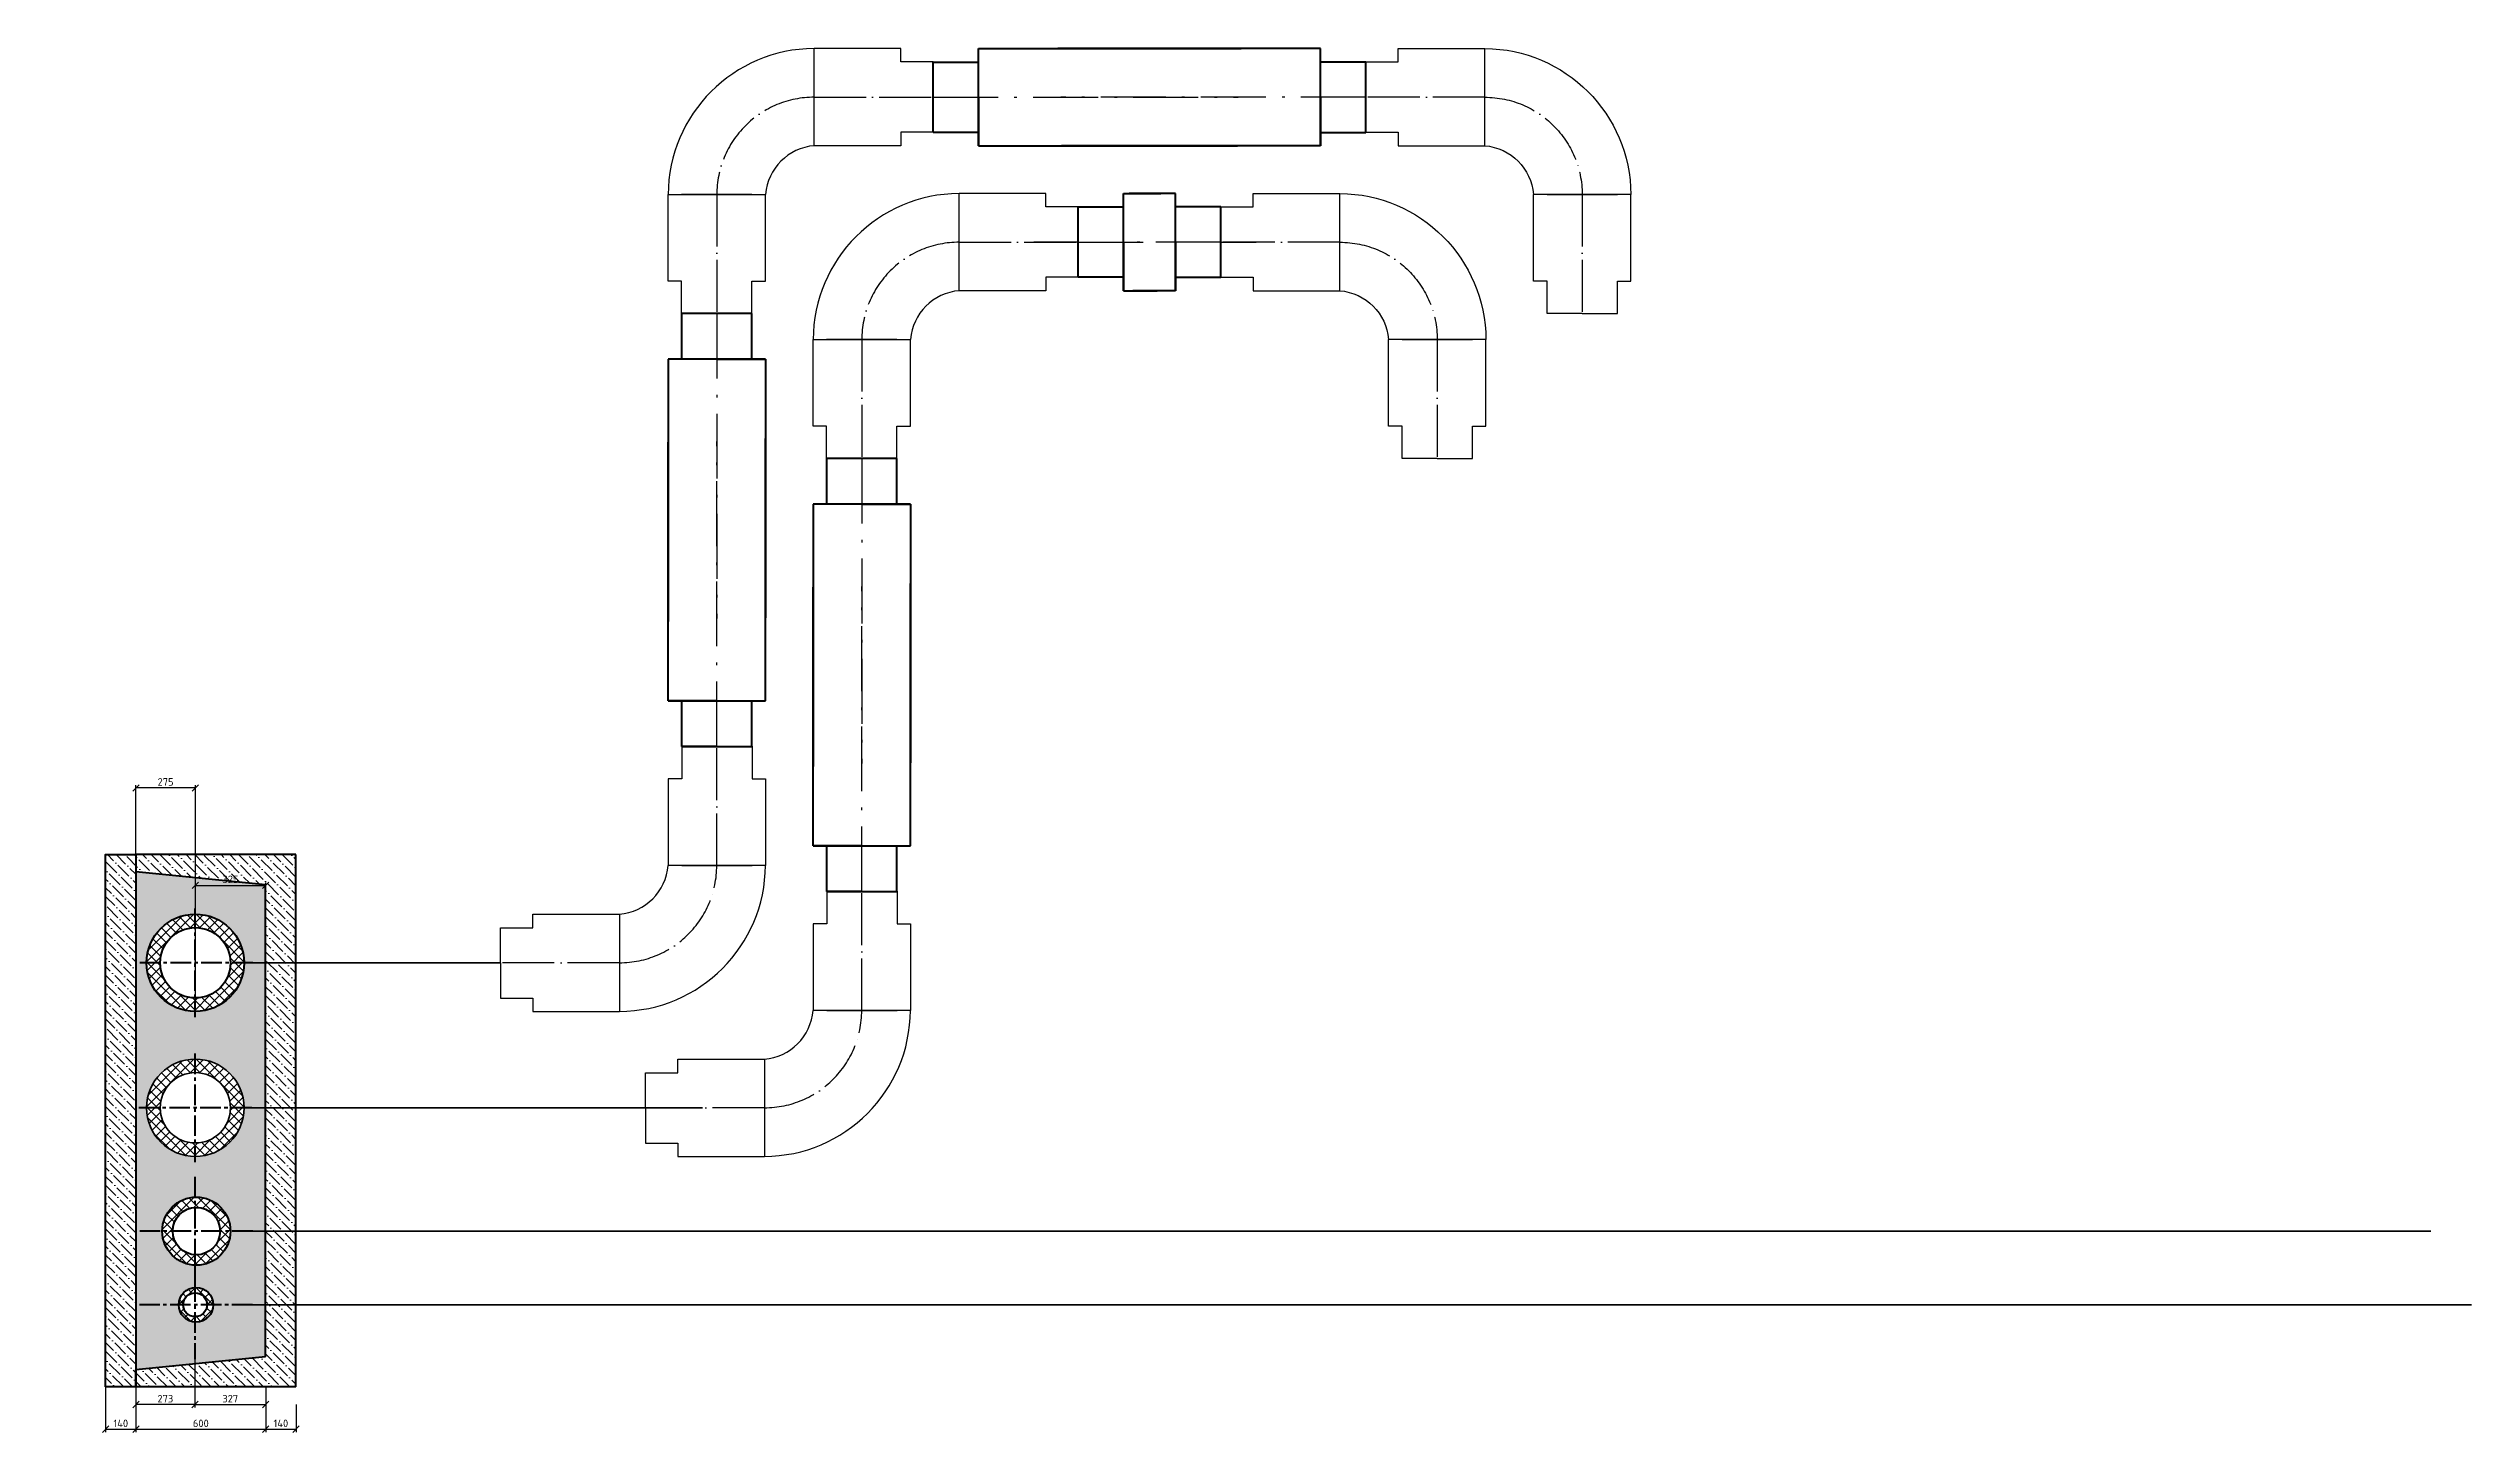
# Model space of a CAD drawing. Header units: millimetres. Extents: x 1114 to 8235, y 637 to 5441.
# Drawn here: x 7115 to 8235, y 1960 to 2600 of the extents above; entities that cross this region are included whole.
import ezdxf

# ---------------------------------------------------------------- set-up
doc = ezdxf.new("R2010")
doc.units = ezdxf.units.MM
for name, pattern in [('ACAD_ISO04W100', [30, 24, -3, 0, -3]), ('ACAD_ISO10W100', [18.5, 12, -3, 0.5, -3]), ('осевая2', [28.575, 19.05, -3.175, 3.175, -3.175])]:
    doc.linetypes.add(name, pattern=pattern)
for name, color, linetype, lineweight in [('12  Размер', 7, 'Continuous', 20), ('2 Рамка обычные', 1, 'Continuous', 60), ('9 Размеры на геодезии', 5, 'Continuous', 40), ('Объекты проект.', 1, 'Continuous', 80), ('Осевая', 2, 'осевая2', 30), ('Размерный', 4, 'Continuous', 30)]:
    doc.layers.add(name, color=color, linetype=linetype, lineweight=lineweight)
doc.styles.add('-ISOCPEUR-', font='isocpeur.ttf')
doc.styles.add('GOST', font='gost.shx', dxfattribs={"oblique": 15})
doc.dimstyles.new('Копия М 1 к 10', dxfattribs={"dimtxt": 3.5, "dimasz": 3, "dimexe": 1.25, "dimexo": 0, "dimgap": 1, "dimtad": 1, "dimdec": 0, "dimlfac": 10, "dimzin": 0, "dimdsep": 46, "dimtxsty": 'GOST', "dimblk": 'OBLIQUE', "dimcen": 5, "dimclrd": 256, "dimclre": 256, "dimclrt": 256, "dimazin": 2, "dimtfac": 1, "dimtdec": 0, "dimtmove": 0, "dimatfit": 3, "dimldrblk": 'NONE', "dimfxl": 0, "dimtolj": 1, "dimtzin": 0, "dimlwd": -1, "dimlwe": -1, "dimarcsym": 0})

msp = doc.modelspace()

# ---------------------------------------------------------------- blocks, each defined once
blk = doc.blocks.new('отвод 320')
at = {"color": 7, "linetype": 'Continuous', "lineweight": 30}
for p, q in [((5242.1, 1542.8), (5225.9, 1542.8)), ((5225.9, 1542.8), (5225.9, 1527.8)), ((5242.1, 1542.8), (5258.4, 1542.8)), ((5258.4, 1542.8), (5258.4, 1527.8)), ((5225.9, 1527.8), (5219.6, 1527.8)), ((5219.6, 1527.8), (5219.6, 1487.8)), ((5258.4, 1527.8), (5264.6, 1527.8)), ((5264.6, 1527.8), (5264.6, 1487.8)), ((5264.6, 1487.8), (5219.6, 1487.8)), ((5225.9, 1487.8), (5258.4, 1487.8)), ((5142.1, 1442.8), (5142.1, 1459)), ((5142.1, 1459), (5157.1, 1459)), ((5157.1, 1459), (5157.1, 1465.3)), ((5157.1, 1465.3), (5197.1, 1465.3)), ((5197.1, 1465.3), (5197.1, 1420.3)), ((5142.1, 1442.8), (5142.1, 1426.5)), ((5142.1, 1426.5), (5157.1, 1426.5)), ((5157.1, 1426.5), (5157.1, 1420.3)), ((5157.1, 1420.3), (5197.1, 1420.3))]:
    blk.add_line(p, q, dxfattribs=at)
at = {"color": 3, "linetype": 'ACAD_ISO04W100', "lineweight": 30}
for p, q in [((5242.1, 1487.8), (5242.1, 1542.8)), ((5197.1, 1442.8), (5142.1, 1442.8))]:
    blk.add_line(p, q, dxfattribs=at)
blk.add_arc((5197.1, 1487.8), 45, 270, 0, dxfattribs=at)
at = {"color": 7, "linetype": 'Continuous', "lineweight": 30}
for centre, radius, start, end in [((5195, 1489.8), 24.7, 274.8332, 355.1668), ((5196.8, 1488.1), 67.8, 270.2725, 359.7275)]:
    blk.add_arc(centre, radius, start, end, dxfattribs=at)
blk = doc.blocks.new('*U93')
at = {"color": 40, "linetype": 'ACAD_ISO10W100', "lineweight": 25, "ltscale": 0.5, "true_color": 0xf8d731}
for q in [(16.72, 0), (28.19, 0)]:
    blk.add_line((0, 0), q, dxfattribs=at)
at = {"layer": 'Объекты проект.', "lineweight": 60}
for p, q in [((4.2, 0), (4.2, 4.5)), ((4.2, 4.5), (4.2, -4.5)), ((4.2, 4.5), (28.13, 4.5)), ((4.2, 3.25), (0, 3.25)), ((0, 3.25), (0, -3.25)), ((4.2, 0), (4.2, 3.25)), ((0, -3.25), (4.2, -3.25)), ((4.2, -4.5), (28.47, -4.5))]:
    blk.add_line(p, q, dxfattribs=at)
blk = doc.blocks.new('_Oblique')
at = {"color": 0, "linetype": 'ByBlock', "lineweight": -2}
blk.add_line((-0.5, -0.5), (0.5, 0.5), dxfattribs=at)
blk = doc.blocks.new('*D124')
at = {"transparency": 16777216}
for p, q in [((7182.5, 1994.3), (7182.5, 1972)), ((7155.2, 1981.4), (7155.2, 1972)), ((7182.5, 1973.3), (7155.2, 1973.3))]:
    blk.add_line(p, q, dxfattribs=at)
at = {"layer": 'Defpoints', "color": 0, "lineweight": 35, "transparency": 16777216}
for p in [(7182.5, 1994.3), (7155.2, 1981.4), (7155.2, 1973.3)]:
    blk.add_point(p, dxfattribs=at)
at = {"transparency": 16777216, "xscale": 3, "yscale": 3, "zscale": 3, "rotation": 180}
blk.add_blockref('_Oblique', (7155.2, 1973.3), dxfattribs=at)
at = {"transparency": 16777216, "xscale": 3, "yscale": 3, "zscale": 3}
blk.add_blockref('_Oblique', (7182.5, 1973.3), dxfattribs=at)
at = {"transparency": 16777216, "insert": (7168.8, 1976), "char_height": 3.5, "attachment_point": 5, "style": '-ISOCPEUR-'}
blk.add_mtext('\\A1;273', dxfattribs=at)
blk = doc.blocks.new('_None')
blk = doc.blocks.new('*D125')
at = {"transparency": 16777216}
for p, q in [((7182.5, 1994.3), (7182.5, 1972)), ((7182.5, 1973.3), (7215.2, 1973.3)), ((7215.2, 1981.4), (7215.2, 1972))]:
    blk.add_line(p, q, dxfattribs=at)
at = {"layer": 'Defpoints', "color": 0, "lineweight": 35, "transparency": 16777216}
for p in [(7182.5, 1994.3), (7215.2, 1981.4), (7215.2, 1973.3)]:
    blk.add_point(p, dxfattribs=at)
at = {"transparency": 16777216, "xscale": 3, "yscale": 3, "zscale": 3, "rotation": 180}
blk.add_blockref('_Oblique', (7182.5, 1973.3), dxfattribs=at)
at = {"transparency": 16777216, "xscale": 3, "yscale": 3, "zscale": 3}
blk.add_blockref('_Oblique', (7215.2, 1973.3), dxfattribs=at)
at = {"transparency": 16777216, "insert": (7198.8, 1976), "char_height": 3.5, "attachment_point": 5, "style": '-ISOCPEUR-'}
blk.add_mtext('\\A1;327', dxfattribs=at)
blk = doc.blocks.new('*D127')
at = {"transparency": 16777216}
for p, q in [((7155.2, 2199.9), (7155.2, 2259.5)), ((7182.7, 2258.2), (7155.2, 2258.2)), ((7182.7, 2199.9), (7182.7, 2259.5))]:
    blk.add_line(p, q, dxfattribs=at)
at = {"layer": 'Defpoints', "color": 0, "lineweight": 35, "transparency": 16777216}
for p in [(7155.2, 2258.2), (7155.2, 2199.9), (7182.7, 2199.9)]:
    blk.add_point(p, dxfattribs=at)
at = {"transparency": 16777216, "xscale": 3, "yscale": 3, "zscale": 3, "rotation": 180}
blk.add_blockref('_Oblique', (7155.2, 2258.2), dxfattribs=at)
at = {"transparency": 16777216, "xscale": 3, "yscale": 3, "zscale": 3}
blk.add_blockref('_Oblique', (7182.7, 2258.2), dxfattribs=at)
at = {"transparency": 16777216, "insert": (7168.9, 2261), "char_height": 3.5, "attachment_point": 5, "style": '-ISOCPEUR-'}
blk.add_mtext('\\A1;275', dxfattribs=at)
blk = doc.blocks.new('*D128')
at = {"transparency": 16777216}
for p, q in [((7182.7, 2154.9), (7182.7, 2214.5)), ((7182.7, 2213.2), (7215.2, 2213.2)), ((7215.2, 2154.9), (7215.2, 2214.5))]:
    blk.add_line(p, q, dxfattribs=at)
at = {"layer": 'Defpoints', "color": 0, "lineweight": 35, "transparency": 16777216}
for p in [(7215.2, 2213.2), (7182.7, 2154.9), (7215.2, 2154.9)]:
    blk.add_point(p, dxfattribs=at)
at = {"transparency": 16777216, "xscale": 3, "yscale": 3, "zscale": 3, "rotation": 180}
blk.add_blockref('_Oblique', (7182.7, 2213.2), dxfattribs=at)
at = {"transparency": 16777216, "xscale": 3, "yscale": 3, "zscale": 3}
blk.add_blockref('_Oblique', (7215.2, 2213.2), dxfattribs=at)
at = {"transparency": 16777216, "insert": (7198.9, 2216), "char_height": 3.5, "attachment_point": 5, "style": '-ISOCPEUR-'}
blk.add_mtext('\\A1;325', dxfattribs=at)
blk = doc.blocks.new('*D129')
at = {"transparency": 16777216}
for p, q in [((7141.2, 1981.4), (7141.2, 1960.6)), ((7155.2, 1981.4), (7155.2, 1960.6)), ((7141.2, 1961.9), (7155.2, 1961.9))]:
    blk.add_line(p, q, dxfattribs=at)
at = {"layer": 'Defpoints', "color": 0, "lineweight": 35, "transparency": 16777216}
for p in [(7141.2, 1981.4), (7155.2, 1981.4), (7155.2, 1961.9)]:
    blk.add_point(p, dxfattribs=at)
at = {"transparency": 16777216, "xscale": 3, "yscale": 3, "zscale": 3, "rotation": 180}
blk.add_blockref('_Oblique', (7141.2, 1961.9), dxfattribs=at)
at = {"transparency": 16777216, "xscale": 3, "yscale": 3, "zscale": 3}
blk.add_blockref('_Oblique', (7155.2, 1961.9), dxfattribs=at)
at = {"transparency": 16777216, "insert": (7148.2, 1964.6), "char_height": 3.5, "attachment_point": 5, "style": '-ISOCPEUR-'}
blk.add_mtext('\\A1;140', dxfattribs=at)
blk = doc.blocks.new('*D126')
at = {"transparency": 16777216}
for p, q in [((7155.2, 1972), (7155.2, 1960.6)), ((7215.2, 1972), (7215.2, 1960.6)), ((7155.2, 1961.9), (7215.2, 1961.9))]:
    blk.add_line(p, q, dxfattribs=at)
at = {"layer": 'Defpoints', "color": 0, "lineweight": 35, "transparency": 16777216}
for p in [(7155.2, 1972), (7215.2, 1972), (7215.2, 1961.9)]:
    blk.add_point(p, dxfattribs=at)
at = {"transparency": 16777216, "xscale": 3, "yscale": 3, "zscale": 3, "rotation": 180}
blk.add_blockref('_Oblique', (7155.2, 1961.9), dxfattribs=at)
at = {"transparency": 16777216, "xscale": 3, "yscale": 3, "zscale": 3}
blk.add_blockref('_Oblique', (7215.2, 1961.9), dxfattribs=at)
at = {"transparency": 16777216, "insert": (7185.2, 1964.6), "char_height": 3.5, "attachment_point": 5, "style": '-ISOCPEUR-'}
blk.add_mtext('\\A1;600', dxfattribs=at)
blk = doc.blocks.new('*D130')
at = {"transparency": 16777216}
for p, q in [((7215.2, 1973.3), (7215.2, 1960.6)), ((7229.2, 1973.3), (7229.2, 1960.6)), ((7215.2, 1961.9), (7229.2, 1961.9))]:
    blk.add_line(p, q, dxfattribs=at)
at = {"layer": 'Defpoints', "color": 0, "lineweight": 35, "transparency": 16777216}
for p in [(7215.2, 1973.3), (7229.2, 1973.3), (7229.2, 1961.9)]:
    blk.add_point(p, dxfattribs=at)
at = {"transparency": 16777216, "xscale": 3, "yscale": 3, "zscale": 3, "rotation": 180}
blk.add_blockref('_Oblique', (7215.2, 1961.9), dxfattribs=at)
at = {"transparency": 16777216, "xscale": 3, "yscale": 3, "zscale": 3}
blk.add_blockref('_Oblique', (7229.2, 1961.9), dxfattribs=at)
at = {"transparency": 16777216, "insert": (7222.2, 1964.6), "char_height": 3.5, "attachment_point": 5, "style": '-ISOCPEUR-'}
blk.add_mtext('\\A1;140', dxfattribs=at)
blk = doc.blocks.new('*U132')
at = {"color": 40, "linetype": 'ACAD_ISO10W100', "lineweight": 25, "ltscale": 0.5, "true_color": 0xf8d731}
for q in [(-4.08, 0), (7.38, 0)]:
    blk.add_line((0, 0), q, dxfattribs=at)
at = {"layer": 'Объекты проект.', "lineweight": 60}
for p, q in [((4.2, 0), (4.2, 4.5)), ((4.2, 4.5), (4.2, -4.5)), ((4.2, 4.5), (7.32, 4.5)), ((4.2, 3.25), (0, 3.25)), ((0, 3.25), (0, -3.25)), ((4.2, 0), (4.2, 3.25)), ((0, -3.25), (4.2, -3.25)), ((4.2, -4.5), (7.66, -4.5))]:
    blk.add_line(p, q, dxfattribs=at)
blk = doc.blocks.new('*U131')
at = {"color": 40, "linetype": 'ACAD_ISO10W100', "lineweight": 25, "ltscale": 0.5, "true_color": 0xf8d731}
for q in [(-3.26, 0), (8.21, 0)]:
    blk.add_line((0, 0), q, dxfattribs=at)
at = {"layer": 'Объекты проект.', "lineweight": 60}
for p, q in [((4.2, 0), (4.2, 4.5)), ((4.2, 4.5), (4.2, -4.5)), ((4.2, 4.5), (8.15, 4.5)), ((4.2, 3.25), (0, 3.25)), ((0, 3.25), (0, -3.25)), ((4.2, 0), (4.2, 3.25)), ((0, -3.25), (4.2, -3.25)), ((4.2, -4.5), (8.49, -4.5))]:
    blk.add_line(p, q, dxfattribs=at)

# ---------------------------------------------------------------- dimensions: what is measured, and where the dimension line sits
for base, p1, p2, picture, middle in [((7155.162, 2258.234), (7182.662, 2199.916), (7155.162, 2199.916), '*D127', (7168.912, 2260.984)), ((7215.162, 2213.234), (7182.662, 2154.916), (7215.162, 2154.916), '*D128', (7198.912, 2215.984)), ((7155.162, 1973.279), (7182.489, 1994.325), (7155.162, 1981.416), '*D124', (7168.825, 1976.029)), ((7215.162, 1973.279), (7182.489, 1994.325), (7215.162, 1981.416), '*D125', (7198.825, 1976.029)), ((7155.162, 1961.871), (7141.162, 1981.416), (7155.162, 1981.416), '*D129', (7148.162, 1964.621)), ((7215.162, 1961.871), (7155.162, 1972.029), (7215.162, 1972.029), '*D126', (7185.162, 1964.621)), ((7229.162, 1961.871), (7215.162, 1973.279), (7229.162, 1973.279), '*D130', (7222.162, 1964.621))]:
    dim = msp.add_linear_dim(base=base, p1=p1, p2=p2, angle=180, dimstyle='Копия М 1 к 10', override={"dimtxsty": '-ISOCPEUR-'})
    dim.commit()
    dim.dimension.update_dxf_attribs({"geometry": picture, "text_midpoint": middle})

# ---------------------------------------------------------------- hatches: boundary and pattern name
at = {"layer": '12  Размер', "ltscale": 50}
h = msp.add_hatch(dxfattribs=at)
h.set_pattern_fill('AR-SAND', color=256, scale=0.089, angle=90)
h.set_pattern_definition([(127.5, (6807.447, 1293.064), (-4.355778, -0.142403), [0, -3.436112, 0, -3.84302, 0, -3.673475]), (97.5, (6807.447, 1293.064), (-6.379743, 4.000757), [0, -1.853692, 0, -3.097022, 0, -1.186815]), (57.5, (6807.447, 1290.2834), (-0.012791, 7.039832), [0, -1.1303, 0, -4.06908, 0, -5.31241]), (47.5, (6807.447, 1290.2834), (-1.98407, 6.795652), [0, -0.56515, 0, -2.667508, 0, -3.05181])])
h.paths.add_polyline_path([(7215.162, 2213.416), (7155.162, 2219.416), (7155.162, 1989.416), (7215.162, 1995.416)])
h.paths.add_polyline_path([(7160.162, 2177.416, -1), (7205.162, 2177.416, -1)], flags=16)
h.paths.add_polyline_path([(7205.162, 2110.416, -1), (7160.162, 2110.416, -1)], flags=16)
h.paths.add_polyline_path([(7198.891, 2053.416, -0.42638469), (7182.489, 2037.68), (7182.489, 2027.402, -0.43186611), (7190.968, 2019.416, -1), (7174.968, 2019.416, -0.39677864), (7182.489, 2027.402), (7182.489, 2037.68, -0.40214629), (7167.391, 2053.416, -1)], flags=16)
h.paths.add_polyline_path([(7194.091, 2053.416, -1), (7172.191, 2053.416, -1)], flags=0)
h.paths.add_polyline_path([(7188.045, 2019.416, -1), (7177.045, 2019.416, -1)], flags=0)
at = {"layer": 'Размерный', "lineweight": 20}
h = msp.add_hatch(dxfattribs=at)
h.set_pattern_fill('ANSI36', color=256, scale=0.9, angle=90)
h.set_pattern_definition([(135, (6807.4468, 1293.064), (-5.5565335, 1.515418), [7.14375, -1.42875, 0, -1.42875])])
h.paths.add_polyline_path([(7141.162, 2227.416), (7141.162, 1981.416), (7155.162, 1981.416), (7155.162, 2227.416)])
h.paths.add_polyline_path([(7155.162, 1989.416), (7155.162, 1981.416), (7229.162, 1981.416), (7229.162, 2227.416), (7155.162, 2227.416), (7155.162, 2219.416), (7215.162, 2213.416), (7215.162, 1995.416)])
at = {"layer": 'Размерный', "lineweight": 25, "ltscale": 0.5}
h = msp.add_hatch(dxfattribs=at)
h.set_pattern_fill('ANSI37', angle=90)
h.set_pattern_definition([(135, (7317.263, 1239.5404), (-2.245064, -2.245064), []), (225, (7317.263, 1239.5404), (2.245064, -2.245064), [])])
edge = h.paths.add_edge_path()
edge.add_arc((7182.662, 2177.416), 22.5, 90, 450)
edge = h.paths.add_edge_path(flags=17)
edge.add_arc((7182.662, 2177.416), 16.25, 90, 450)
h = msp.add_hatch(dxfattribs=at)
h.set_pattern_fill('ANSI37', angle=90)
h.set_pattern_definition([(135, (7317.263, 1172.5404), (-2.245064, -2.245064), []), (225, (7317.263, 1172.5404), (2.245064, -2.245064), [])])
edge = h.paths.add_edge_path()
edge.add_arc((7182.662, 2110.416), 22.5, 90, 450)
edge = h.paths.add_edge_path(flags=17)
edge.add_arc((7182.662, 2110.416), 16.25, 90, 450)
h = msp.add_hatch(dxfattribs=at)
h.set_pattern_fill('ANSI37', angle=90)
h.set_pattern_definition([(135, (7317.742, 1315.567), (-2.245064, -2.245064), []), (225, (7317.742, 1315.567), (2.245064, -2.245064), [])])
edge = h.paths.add_edge_path()
edge.add_arc((7183.141, 2053.493), 15.75, 90, 450)
edge = h.paths.add_edge_path(flags=16)
edge.add_arc((7183.141, 2053.493), 10.95, 90, 450)
h = msp.add_hatch(dxfattribs=at)
h.set_pattern_fill('ANSI37', angle=90)
h.set_pattern_definition([(135, (7317.5694, 1349.49), (-2.245064, -2.245064), []), (225, (7317.5694, 1349.49), (2.245064, -2.245064), [])])
edge = h.paths.add_edge_path()
edge.add_arc((7182.968, 2019.416), 8, 270, 630, ccw=False)
edge = h.paths.add_edge_path(flags=17)
edge.add_arc((7182.968, 2019.416), 5.5, 270, 630, ccw=False)

# ---------------------------------------------------------------- linework, layer by layer
at = {"color": 18, "lineweight": 35, "true_color": 0x000000}
for p, q in [((7323.704, 2177.416), (7209.246, 2177.416)), ((7208.767, 2110.416), (7417.111, 2110.416)), ((7209.246, 2053.416), (8215.986, 2053.416)), ((7209.073, 2019.416), (8234.778, 2019.416))]:
    msp.add_line(p, q, dxfattribs=at)
at = {"color": 5, "lineweight": 35}
for centre, radius in [((7182.662, 2177.416), 22.5), ((7182.662, 2110.416), 22.5), ((7182.662, 2110.416), 22.5), ((7182.662, 2110.416), 16.25)]:
    msp.add_circle(centre, radius, dxfattribs=at)
at = {"color": 4, "lineweight": 50}
for radius in [15.75, 10.95]:
    msp.add_circle((7183.141, 2053.416), radius, dxfattribs=at)
at = {"color": 6, "lineweight": 50}
for centre, radius in [((7182.968, 2019.416), 8), ((7182.545, 2019.416), 5.5)]:
    msp.add_circle(centre, radius, dxfattribs=at)
at = {"layer": '2 Рамка обычные'}
for radius in [22.5, 16.25]:
    msp.add_circle((7182.662, 2177.416), radius, dxfattribs=at)
at = {"layer": '9 Размеры на геодезии', "color": 1, "linetype": 'ByBlock'}
for p, q in [((7229.162, 2227.416), (7155.162, 2227.416)), ((7155.162, 2227.416), (7155.162, 2219.416)), ((7215.162, 2213.416), (7155.162, 2219.416)), ((7229.162, 1981.416), (7229.162, 2227.416)), ((7215.162, 1995.416), (7215.162, 2213.416)), ((7215.162, 1995.416), (7155.162, 1989.416)), ((7155.162, 1981.416), (7155.162, 1989.416)), ((7229.162, 1981.416), (7155.162, 1981.416))]:
    msp.add_line(p, q, dxfattribs=at)
msp.add_lwpolyline([(7141.162, 1981.416), (7141.162, 2227.416), (7155.162, 2227.416), (7155.162, 1981.416)], close=True, dxfattribs=at)
at = {"layer": 'Осевая', "lineweight": 50, "ltscale": 0.5}
for p, q in [((7182.489, 2202.507), (7182.489, 2152.325)), ((7209.246, 2177.416), (7157.036, 2177.416)), ((7182.489, 2135.507), (7182.489, 2085.325)), ((7208.767, 2110.416), (7156.557, 2110.416)), ((7182.489, 2078.507), (7182.489, 2028.325)), ((7209.246, 2053.416), (7157.036, 2053.416)), ((7182.489, 2044.507), (7182.489, 1994.325)), ((7209.073, 2019.416), (7156.863, 2019.416))]:
    msp.add_line(p, q, dxfattribs=at)

# ---------------------------------------------------------------- block references
at = {"color": 5, "lineweight": 35, "rotation": 180}
for p in [(12665.817, 4020.181), (12732.817, 3953.181)]:
    msp.add_blockref('отвод 320', p, dxfattribs=at)
at = {"color": 5, "lineweight": 35, "yscale": 5, "zscale": 5}
for name, p, xscale, rotation in [('*U93', (7523.704, 2577.416), -5, 180), ('*U93', (7723.704, 2577.416), 5, 180), ('*U132', (7590.704, 2510.416), -5, 180), ('*U131', (7656.704, 2510.416), 5, 180), ('*U93', (7423.704, 2477.416), 5, 270), ('*U93', (7423.704, 2277.416), 5, 89.99999999999999), ('*U93', (7490.704, 2410.416), 5, 270), ('*U93', (7490.704, 2210.416), 5, 89.99999999999999)]:
    msp.add_blockref(name, p, dxfattribs=dict(at, xscale=xscale, rotation=rotation))
at = {"color": 5, "lineweight": 35, "xscale": -1, "rotation": 180}
for p in [(2581.591, 4020.181), (2514.591, 3953.181)]:
    msp.add_blockref('отвод 320', p, dxfattribs=at)
at = {"color": 5, "lineweight": 35}
for p in [(2181.591, 734.651), (2248.591, 667.651)]:
    msp.add_blockref('отвод 320', p, dxfattribs=at)

msp.set_redraw_order([(e.dxf.handle, doc.entitydb.next_handle()) for e in msp.query("TEXT MTEXT ATTDEF DIMENSION ARC_DIMENSION")])  # texts and dimensions are drawn at this point

doc.saveas('drawing.dxf')
